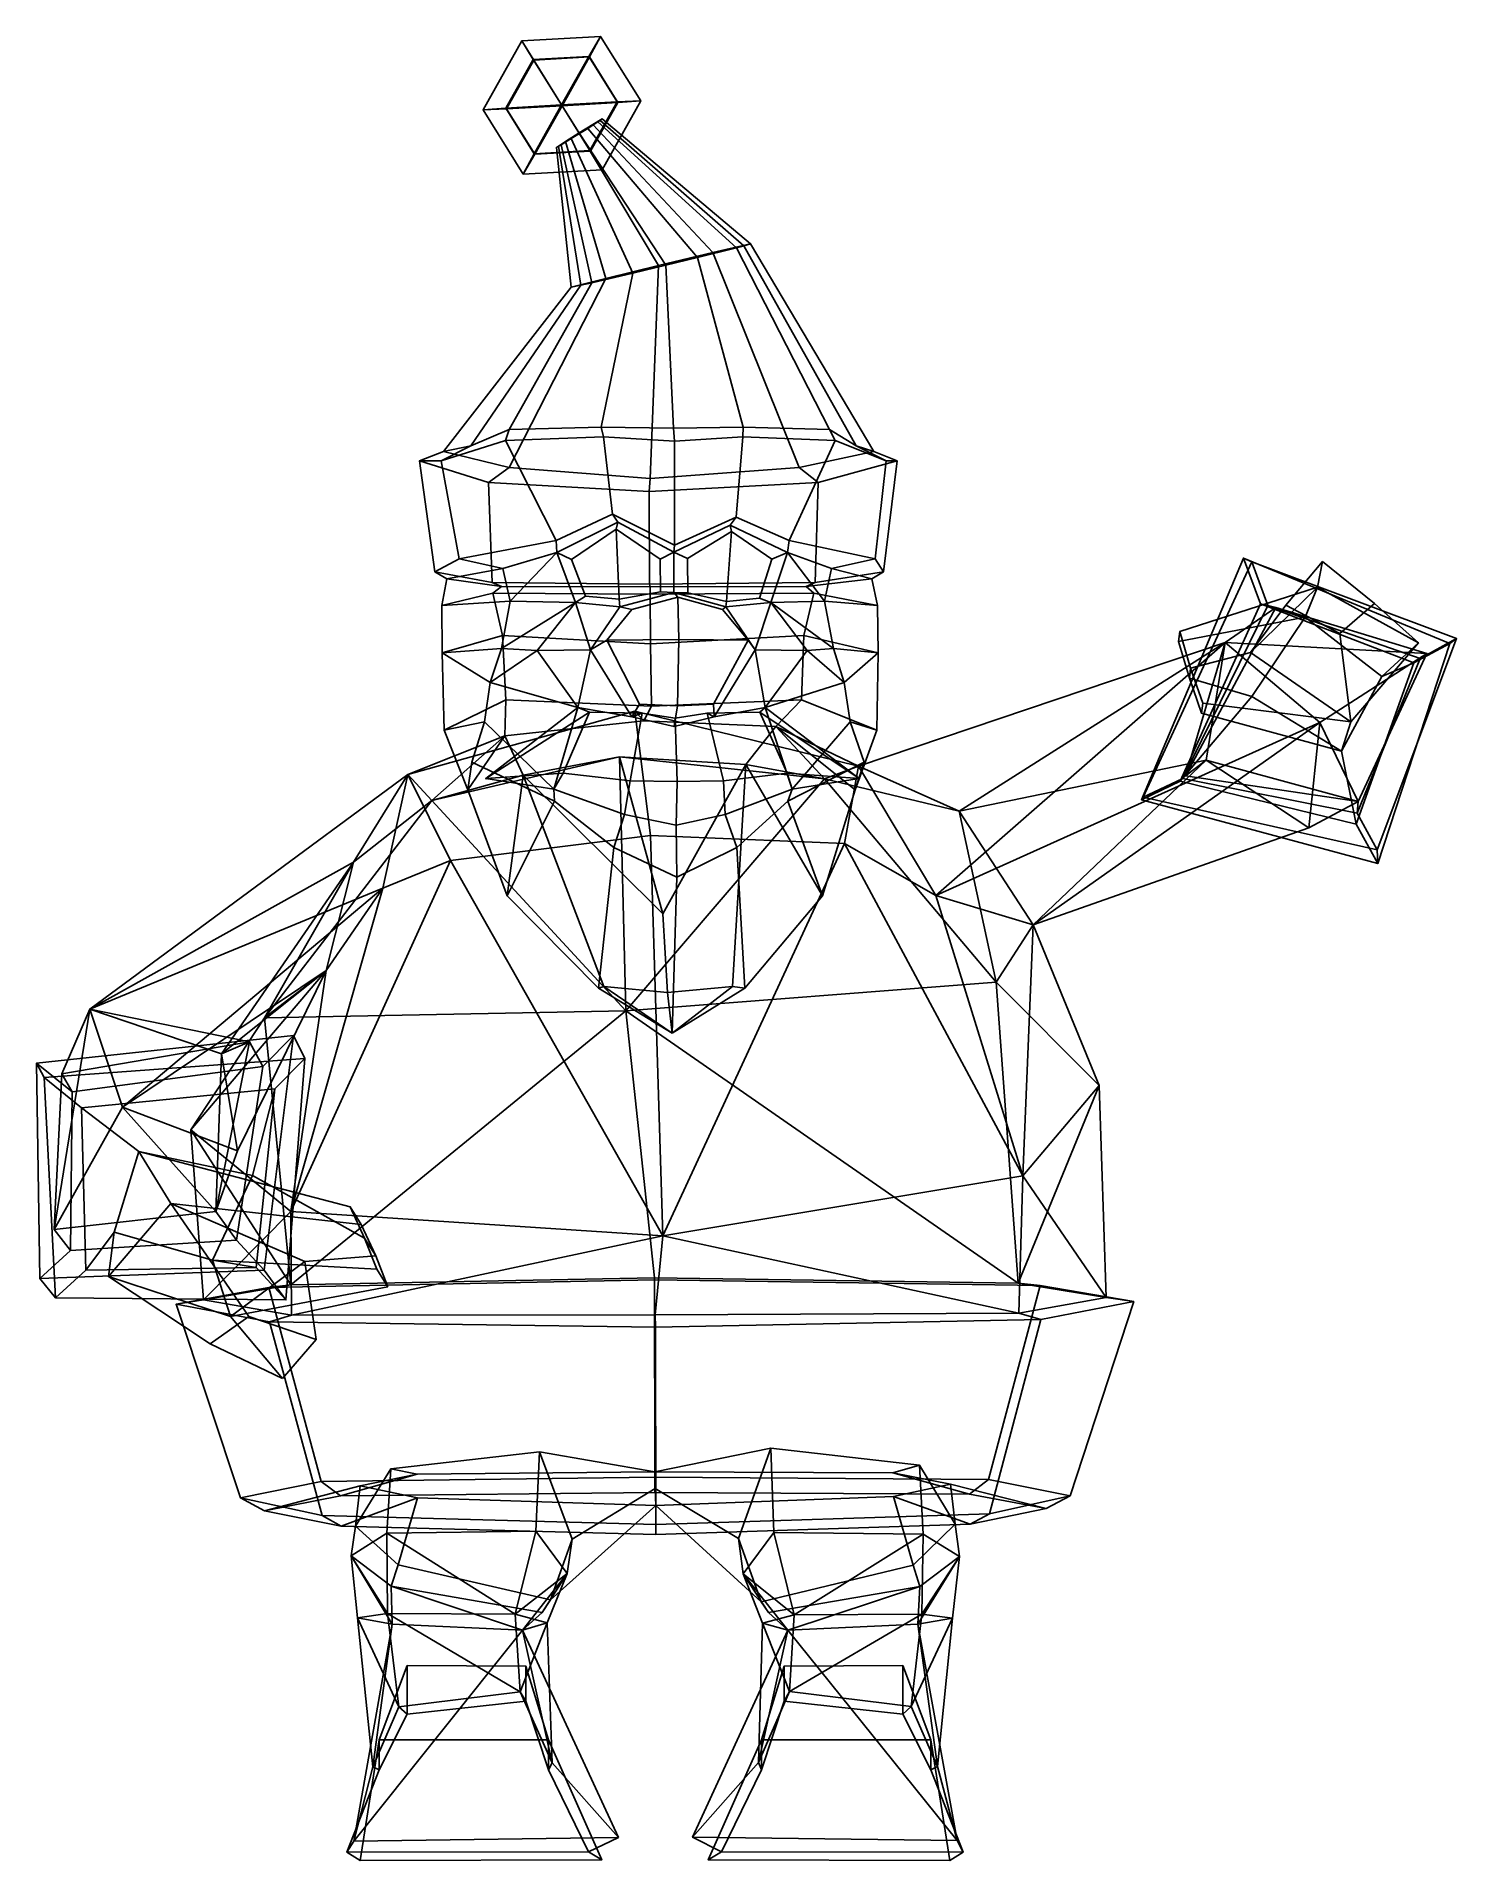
# Model space of a CAD drawing. Extents: x -174 to 221, y -153 to 354.
import ezdxf

# ---------------------------------------------------------------- set-up
doc = ezdxf.new("R2010")
doc.units = 0

msp = doc.modelspace()

# ---------------------------------------------------------------- linework, layer by layer
for p in [(-48.903515, 147.856262, 105.381966), (54.924179, 147.856262, 99.284744)]:
    msp.add_point(p)
for points in [[(-43.207714, 334.16806, 68.345947), (-35.607475, 347.701477, 68.374626), (-38.962219, 353.026611, 53.932941), (-49.710632, 333.887543, 53.892387)], [(-43.375198, 334.323547, 39.368462), (-49.710632, 333.887543, 53.892387), (-38.962219, 353.026611, 53.932941), (-35.774963, 347.856964, 39.397137)], [(-20.110285, 348.566498, 68.289688), (-17.045944, 354.25, 53.812828), (-38.962219, 353.026611, 53.932941), (-35.607475, 347.701477, 68.374626)], [(-20.277773, 348.721985, 39.312206), (-35.774963, 347.856964, 39.397137), (-38.962219, 353.026611, 53.932941), (-17.045944, 354.25, 53.812828)], [(-5.878047, 336.334259, 53.652157), (-12.380907, 336.05368, 39.198593), (-20.277773, 348.721985, 39.312206), (-17.045944, 354.25, 53.812828)], [(-5.878047, 336.334259, 53.652157), (-17.045944, 354.25, 53.812828), (-20.110285, 348.566498, 68.289688), (-12.213419, 335.898224, 68.176079)], [(-27.912762, 335.220795, 33.282082), (-43.375198, 334.323547, 39.368462), (-35.774963, 347.856964, 39.397137)], [(-27.675892, 335.000946, 74.262451), (-35.607475, 347.701477, 68.374626), (-43.207714, 334.16806, 68.345947)], [(-27.912762, 335.220795, 33.282082), (-35.774963, 347.856964, 39.397137), (-20.277773, 348.721985, 39.312206)], [(-27.675892, 335.000946, 74.262451), (-20.110285, 348.566498, 68.289688), (-35.607475, 347.701477, 68.374626)], [(-12.380907, 336.05368, 39.198593), (-27.912762, 335.220795, 33.282082), (-20.277773, 348.721985, 39.312206)], [(-12.213419, 335.898224, 68.176079), (-20.110285, 348.566498, 68.289688), (-27.675892, 335.000946, 74.262451)], [(-35.478333, 321.655243, 39.254852), (-43.375198, 334.323547, 39.368462), (-27.912762, 335.220795, 33.282082)], [(-35.310848, 321.499786, 68.232338), (-27.675892, 335.000946, 74.262451), (-43.207714, 334.16806, 68.345947)], [(-19.981201, 322.520294, 39.169918), (-35.478333, 321.655243, 39.254852), (-27.912762, 335.220795, 33.282082)], [(-19.813715, 322.364838, 68.147408), (-27.675892, 335.000946, 74.262451), (-35.310848, 321.499786, 68.232338)], [(-19.981201, 322.520294, 39.169918), (-27.912762, 335.220795, 33.282082), (-12.380907, 336.05368, 39.198593)], [(-19.813715, 322.364838, 68.147408), (-12.213419, 335.898224, 68.176079), (-27.675892, 335.000946, 74.262451)], [(-16.626474, 317.19519, 53.611603), (-19.981201, 322.520294, 39.169918), (-12.380907, 336.05368, 39.198593), (-5.878047, 336.334259, 53.652157)], [(-16.626474, 317.19519, 53.611603), (-5.878047, 336.334259, 53.652157), (-12.213419, 335.898224, 68.176079), (-19.813715, 322.364838, 68.147408)], [(-38.542736, 315.971802, 53.73172), (-49.710632, 333.887543, 53.892387), (-43.375198, 334.323547, 39.368462), (-35.478333, 321.655243, 39.254852)], [(-38.542736, 315.971802, 53.73172), (-35.310848, 321.499786, 68.232338), (-43.207714, 334.16806, 68.345947), (-49.710632, 333.887543, 53.892387)], [(-19.215855, 329.763641, 48.652073), (14.227191, 294.146851, 34.286015), (-0.968945, 290.51297, 27.201838), (-23.031002, 327.421631, 46.29274)], [(-20.604708, 328.687592, 62.391815), (9.912242, 292.785065, 78.772072), (20.802954, 295.477844, 71.385201), (-17.788591, 330.476257, 60.2201)], [(-16.638893, 331.316254, 52.161682), (24.651287, 296.596313, 45.248081), (14.227191, 294.146851, 34.286015), (-19.215855, 329.763641, 48.652073)], [(-17.788591, 330.476257, 60.2201), (20.802954, 295.477844, 71.385201), (22.782246, 296.060333, 56.923519), (-17.19058, 330.917297, 55.759754)], [(-17.19058, 330.917297, 55.759754), (22.782246, 296.060333, 56.923519), (24.651287, 296.596313, 45.248081), (-16.638893, 331.316254, 52.161682)], [(-29.321602, 323.410126, 52.192574), (-26.805273, 325.032562, 48.670555), (-15.609517, 286.905396, 35.384285), (-25.208969, 284.495087, 47.083401)], [(-25.179457, 325.835785, 62.402958), (-28.032932, 324.090149, 60.245049), (-19.471207, 285.703186, 72.867668), (-8.072724, 288.420044, 79.43409)], [(-26.805273, 325.032562, 48.670555), (-23.031002, 327.421631, 46.29274), (-0.968945, 290.51297, 27.201838), (-15.609517, 286.905396, 35.384285)], [(-22.88118, 327.249146, 63.660767), (-25.179457, 325.835785, 62.402958), (-8.072724, 288.420044, 79.43409), (1.067926, 290.609589, 83.174637)], [(-22.88118, 327.249146, 63.660767), (1.067926, 290.609589, 83.174637), (9.912242, 292.785065, 78.772072), (-20.604708, 328.687592, 62.391815)], [(-16.626474, 317.19519, 53.611603), (-38.542736, 315.971802, 53.73172), (-35.478333, 321.655243, 39.254852), (-19.981201, 322.520294, 39.169918)], [(-16.626474, 317.19519, 53.611603), (-19.813715, 322.364838, 68.147408), (-35.310848, 321.499786, 68.232338), (-38.542736, 315.971802, 53.73172)], [(-28.707869, 323.737671, 55.787807), (-29.321602, 323.410126, 52.192574), (-25.208969, 284.495087, 47.083401), (-22.496326, 285.071106, 58.590191)], [(-28.032932, 324.090149, 60.245049), (-28.707869, 323.737671, 55.787807), (-22.496326, 285.071106, 58.590191), (-19.471207, 285.703186, 72.867668)], [(46.660961, 244.940002, 90.91658), (20.802954, 295.477844, 71.385201), (9.912242, 292.785065, 78.772072), (22.602804, 245.58252, 105.305565)], [(38.159039, 234.405914, 19.104929), (14.227191, 294.146851, 34.286015), (24.651287, 296.596313, 45.248081), (58.953007, 238.861206, 39.067619)], [(54.051327, 240.387543, 62.551224), (22.782246, 296.060333, 56.923519), (20.802954, 295.477844, 71.385201), (46.660961, 244.940002, 90.91658)], [(58.953007, 238.861206, 39.067619), (24.651287, 296.596313, 45.248081), (22.782246, 296.060333, 56.923519), (54.051327, 240.387543, 62.551224)], [(-3.272028, 231.322815, 2.239831), (-42.444344, 234.405914, 23.83832), (-15.609517, 286.905396, 35.384285), (-0.968945, 290.51297, 27.201838)], [(3.28421, 245.337708, 113.883873), (1.067926, 290.609589, 83.174637), (-8.072724, 288.420044, 79.43409), (-16.905653, 245.58252, 107.625679)], [(-3.272028, 231.322815, 2.239831), (-0.968945, 290.51297, 27.201838), (14.227191, 294.146851, 34.286015), (38.159039, 234.405914, 19.104929)], [(3.28421, 245.337708, 113.883873), (22.602804, 245.58252, 105.305565), (9.912242, 292.785065, 78.772072), (1.067926, 290.609589, 83.174637)], [(-42.444344, 234.405914, 23.83832), (-60.758839, 238.861206, 46.097637), (-25.208969, 284.495087, 47.083401), (-15.609517, 286.905396, 35.384285)], [(-60.758839, 238.861206, 46.097637), (-53.142204, 240.387543, 68.846107), (-22.496326, 285.071106, 58.590191), (-25.208969, 284.495087, 47.083401)], [(-53.142204, 240.387543, 68.846107), (-42.482605, 244.940002, 96.151489), (-19.471207, 285.703186, 72.867668), (-22.496326, 285.071106, 58.590191)], [(-42.482605, 244.940002, 96.151489), (-16.905653, 245.58252, 107.625679), (-8.072724, 288.420044, 79.43409), (-19.471207, 285.703186, 72.867668)], [(-43.465439, 241.911896, 100.607155), (-42.482605, 244.940002, 96.151489), (-53.142204, 240.387543, 68.846107), (-61.362614, 236.234253, 70.422409)], [(-16.241198, 242.952057, 112.310623), (-16.905653, 245.58252, 107.625679), (-42.482605, 244.940002, 96.151489), (-43.465439, 241.911896, 100.607155)], [(3.479076, 241.732666, 117.202187), (3.28421, 245.337708, 113.883873), (-16.905653, 245.58252, 107.625679), (-16.241198, 242.952057, 112.310623)], [(3.479076, 241.732666, 117.202187), (22.491268, 242.952057, 110.036079), (22.602804, 245.58252, 105.305565), (3.28421, 245.337708, 113.883873)], [(22.491268, 242.952057, 110.036079), (48.158554, 241.911896, 95.226578), (46.660961, 244.940002, 90.91658), (22.602804, 245.58252, 105.305565)], [(48.158554, 241.911896, 95.226578), (62.399727, 236.234253, 63.154533), (54.051327, 240.387543, 62.551224), (46.660961, 244.940002, 90.91658)], [(-61.362614, 236.234253, 70.422409), (-53.142204, 240.387543, 68.846107), (-60.758839, 238.861206, 46.097637), (-67.39769, 236.226807, 44.852238)], [(-67.39769, 236.226807, 44.852238), (-60.758839, 238.861206, 46.097637), (-42.444344, 234.405914, 23.83832), (-48.184452, 230.233948, 20.400795)], [(-29.341118, 214.052612, 103.892807), (-43.465439, 241.911896, 100.607155), (-61.362614, 236.234253, 70.422409), (-56.368298, 208.937317, 86.434074)], [(-13.739043, 221.413208, 114.716232), (-16.241198, 242.952057, 112.310623), (-43.465439, 241.911896, 100.607155), (-29.341118, 214.052612, 103.892807)], [(3.4835, 212.782227, 117.277519), (3.479076, 241.732666, 117.202187), (-16.241198, 242.952057, 112.310623), (-13.739043, 221.413208, 114.716232)], [(3.4835, 212.782227, 117.277519), (20.69137, 220.605774, 112.702232), (22.491268, 242.952057, 110.036079), (3.479076, 241.732666, 117.202187)], [(20.69137, 220.605774, 112.702232), (35.386425, 214.052612, 100.091721), (48.158554, 241.911896, 95.226578), (22.491268, 242.952057, 110.036079)], [(35.386425, 214.052612, 100.091721), (59.313839, 208.937317, 79.640701), (62.399727, 236.234253, 63.154533), (48.158554, 241.911896, 95.226578)], [(65.400459, 236.226807, 37.053734), (43.457352, 230.233948, 15.019177), (38.159039, 234.405914, 19.104929), (58.953007, 238.861206, 39.067619)], [(62.399727, 236.234253, 63.154533), (65.400459, 236.226807, 37.053734), (58.953007, 238.861206, 39.067619), (54.051327, 240.387543, 62.551224)], [(-56.368298, 208.937317, 86.434074), (-61.362614, 236.234253, 70.422409), (-67.39769, 236.226807, 44.852238), (-63.143272, 205.405151, 49.078629)], [(-63.143272, 205.405151, 49.078629), (-67.39769, 236.226807, 44.852238), (-48.184452, 230.233948, 20.400795), (-47.195251, 202.411407, 21.973042)], [(-48.184452, 230.233948, 20.400795), (-42.444344, 234.405914, 23.83832), (-3.272028, 231.322815, 2.239831), (-3.536797, 227.662811, -2.268837)], [(43.457352, 230.233948, 15.019177), (-3.536797, 227.662811, -2.268837), (-3.272028, 231.322815, 2.239831), (38.159039, 234.405914, 19.104929)], [(61.669964, 205.405151, 41.749035), (42.658978, 202.411407, 16.6964), (43.457352, 230.233948, 15.019177), (65.400459, 236.226807, 37.053734)], [(59.313839, 208.937317, 79.640701), (61.669964, 205.405151, 41.749035), (65.400459, 236.226807, 37.053734), (62.399727, 236.234253, 63.154533)], [(-47.195251, 202.411407, 21.973042), (-48.184452, 230.233948, 20.400795), (-3.536797, 227.662811, -2.268837), (-3.426796, 201.932068, -0.39566)], [(42.658978, 202.411407, 16.6964), (-3.426796, 201.932068, -0.39566), (-3.536797, 227.662811, -2.268837), (43.457352, 230.233948, 15.019177)], [(-13.739043, 221.413208, 114.716232), (-29.341118, 214.052612, 103.892807), (-29.154032, 210.738068, 102.085602), (-12.25961, 219.184143, 113.150261)], [(-12.670806, 217.263428, 110.563576), (-12.25961, 219.184143, 113.150261), (-29.154032, 210.738068, 102.085602), (-25.15801, 208.799194, 101.546776)], [(3.4835, 212.782227, 117.277519), (-13.739043, 221.413208, 114.716232), (-12.25961, 219.184143, 113.150261), (3.310307, 210.871704, 114.328262)], [(-12.670806, 217.263428, 110.563576), (-0.44371, 208.907776, 111.556236), (3.310307, 210.871704, 114.328262), (-12.25961, 219.184143, 113.150261)], [(3.4835, 212.782227, 117.277519), (3.310307, 210.871704, 114.328262), (19.038815, 218.37674, 111.320183), (20.69137, 220.605774, 112.702232)], [(19.380173, 216.566315, 108.486816), (19.038815, 218.37674, 111.320183), (3.310307, 210.871704, 114.328262), (7.176928, 209.028809, 111.28817)], [(20.69137, 220.605774, 112.702232), (19.038815, 218.37674, 111.320183), (34.989094, 210.738068, 98.318832), (35.386425, 214.052612, 100.091721)], [(19.380173, 216.566315, 108.486816), (30.572977, 208.894226, 95.765144), (34.989094, 210.738068, 98.318832), (19.038815, 218.37674, 111.320183)], [(-44.19228, 206.28656, 86.255623), (-29.154032, 210.738068, 102.085602), (-29.341118, 214.052612, 103.892807), (-56.368298, 208.937317, 86.434074)], [(-11.869079, 197.753357, 108.874687), (-12.670806, 217.263428, 110.563576), (-25.15801, 208.799194, 101.546776), (-21.241978, 198.638123, 104.315201)], [(-0.44371, 208.907776, 111.556236), (-12.670806, 217.263428, 110.563576), (-11.869079, 197.753357, 108.874687), (-0.389001, 199.799194, 112.487869)], [(7.176928, 209.028809, 111.28817), (7.243469, 199.534851, 112.421272), (17.944136, 197.134827, 106.49865), (19.380173, 216.566315, 108.486816)], [(17.944136, 197.134827, 106.49865), (27.120911, 198.069397, 99.652748), (30.572977, 208.894226, 95.765144), (19.380173, 216.566315, 108.486816)], [(47.200619, 206.28656, 80.888626), (59.313839, 208.937317, 79.640701), (35.386425, 214.052612, 100.091721), (34.989094, 210.738068, 98.318832)], [(-56.368298, 208.937317, 86.434074), (-63.143272, 205.405151, 49.078629), (-59.769428, 203.403656, 50.144745), (-44.19228, 206.28656, 86.255623)], [(-42.193878, 197.173492, 86.634529), (-29.154032, 210.738068, 102.085602), (-44.19228, 206.28656, 86.255623)], [(-24.014816, 196.807281, 105.499069), (-29.154032, 210.738068, 102.085602), (-42.193878, 197.173492, 86.634529)], [(-21.241978, 198.638123, 104.315201), (-25.15801, 208.799194, 101.546776), (-29.154032, 210.738068, 102.085602), (-24.014816, 196.807281, 105.499069)], [(-0.389001, 199.799194, 112.487869), (3.377874, 199.58313, 115.478851), (3.310307, 210.871704, 114.328262), (-0.44371, 208.907776, 111.556236)], [(7.243469, 199.534851, 112.421272), (7.176928, 209.028809, 111.28817), (3.310307, 210.871704, 114.328262), (3.377874, 199.58313, 115.478851)], [(27.120911, 198.069397, 99.652748), (30.284735, 196.807281, 102.310364), (34.989094, 210.738068, 98.318832), (30.572977, 208.894226, 95.765144)], [(30.284735, 196.807281, 102.310364), (45.2603, 197.173492, 81.498833), (34.989094, 210.738068, 98.318832)], [(45.2603, 197.173492, 81.498833), (47.200619, 206.28656, 80.888626), (34.989094, 210.738068, 98.318832)], [(59.313839, 208.937317, 79.640701), (47.200619, 206.28656, 80.888626), (58.444099, 203.403656, 43.202717), (61.669964, 205.405151, 41.749035)], [(133.881592, 142.68335, 49.178799), (133.406982, 141.997681, 82.293243), (161.746063, 209.209595, 84.523209), (164.059921, 208.179382, 52.226944)], [(133.406982, 141.997681, 82.293243), (144.172928, 147.122803, 82.866516), (166.462936, 196.441925, 84.351242), (161.746063, 209.209595, 84.523209)], [(133.881592, 142.68335, 49.178799), (164.059921, 208.179382, 52.226944), (168.489685, 195.956787, 52.058891), (144.85463, 147.862793, 49.761871)], [(219.124939, 185.414337, 86.931305), (221.000061, 186.809357, 53.892643), (164.059921, 208.179382, 52.226944), (161.746063, 209.209595, 84.523209)], [(219.124939, 185.414337, 86.931305), (161.746063, 209.209595, 84.523209), (166.462936, 196.441925, 84.351242), (209.110779, 180.014221, 86.380203)], [(173.540634, 196.077209, 143.565414), (183.773743, 208.235748, 140.017303), (182.384232, 201.093353, 88.08699), (163.731369, 182.911987, 104.97818)], [(221.000061, 186.809357, 53.892643), (210.853455, 181.291626, 53.332966), (168.489685, 195.956787, 52.058891), (164.059921, 208.179382, 52.226944)], [(188.509094, 188.193542, 143.381226), (198.17308, 196.52533, 131.708374), (183.773743, 208.235748, 140.017303), (173.540634, 196.077209, 143.565414)], [(198.17308, 196.52533, 131.708374), (210.406189, 185.638062, 87.100693), (182.384232, 201.093353, 88.08699), (183.773743, 208.235748, 140.017303)], [(-63.143272, 205.405151, 49.078629), (-47.195251, 202.411407, 21.973042), (-44.552589, 201.309082, 22.859863), (-59.769428, 203.403656, 50.144745)], [(-44.19228, 206.28656, 86.255623), (-59.769428, 203.403656, 50.144745), (-61.196609, 196.003784, 51.503979), (-42.193878, 197.173492, 86.634529)], [(-61.196609, 196.003784, 51.503979), (-59.769428, 203.403656, 50.144745), (-44.552589, 201.309082, 22.859863), (-46.990246, 199.391937, 20.794167)], [(61.669964, 205.405151, 41.749035), (58.444099, 203.403656, 43.202717), (40.138279, 201.309082, 17.886436), (42.658978, 202.411407, 16.6964)], [(60.020554, 196.003784, 44.385563), (42.31739, 199.391937, 15.549623), (40.138279, 201.309082, 17.886436), (58.444099, 203.403656, 43.202717)], [(47.200619, 206.28656, 80.888626), (45.2603, 197.173492, 81.498833), (60.020554, 196.003784, 44.385563), (58.444099, 203.403656, 43.202717)], [(-61.083069, 182.831757, 53.809025), (-61.196609, 196.003784, 51.503979), (-46.990246, 199.391937, 20.794167), (-44.330463, 187.680908, 19.266237)], [(-47.195251, 202.411407, 21.973042), (-3.426796, 201.932068, -0.39566), (-3.213789, 201.214111, 3.231576), (-44.552589, 201.309082, 22.859863)], [(-46.990246, 199.391937, 20.794167), (-44.552589, 201.309082, 22.859863), (-3.213789, 201.214111, 3.231576), (-3.220246, 199.170441, 3.121612)], [(-44.330463, 187.680908, 19.266237), (-46.990246, 199.391937, 20.794167), (-3.220246, 199.170441, 3.121612), (-3.126757, 185.309143, 4.713644)], [(-11.869079, 197.753357, 108.874687), (-21.241978, 198.638123, 104.315201), (-24.014816, 196.807281, 105.499069), (-11.706269, 195.58786, 111.086037)], [(4.729138, 186.561462, 134.081604), (4.480265, 198.337433, 129.843613), (-8.325073, 194.868988, 127.106804), (-15.314137, 186.316772, 128.8004)], [(-11.869079, 197.753357, 108.874687), (-11.706269, 195.58786, 111.086037), (3.377874, 199.58313, 115.478851), (-0.389001, 199.799194, 112.487869)], [(4.480265, 198.337433, 129.843613), (3.377874, 199.58313, 115.478851), (-11.706269, 195.58786, 111.086037), (-8.325073, 194.868988, 127.106804)], [(42.658978, 202.411407, 16.6964), (40.138279, 201.309082, 17.886436), (-3.213789, 201.214111, 3.231576), (-3.426796, 201.932068, -0.39566)], [(42.31739, 199.391937, 15.549623), (-3.220246, 199.170441, 3.121612), (-3.213789, 201.214111, 3.231576), (40.138279, 201.309082, 17.886436)], [(39.497059, 187.680908, 14.34351), (-3.126757, 185.309143, 4.713644), (-3.220246, 199.170441, 3.121612), (42.31739, 199.391937, 15.549623)], [(4.480265, 198.337433, 129.843613), (16.877254, 194.868988, 125.626808), (17.844179, 195.58786, 109.350708), (3.377874, 199.58313, 115.478851)], [(17.944136, 197.134827, 106.49865), (7.243469, 199.534851, 112.421272), (3.377874, 199.58313, 115.478851), (17.844179, 195.58786, 109.350708)], [(4.729138, 186.561462, 134.081604), (24.016506, 186.316772, 126.490723), (16.877254, 194.868988, 125.626808), (4.480265, 198.337433, 129.843613)], [(17.944136, 197.134827, 106.49865), (17.844179, 195.58786, 109.350708), (30.284735, 196.807281, 102.310364), (27.120911, 198.069397, 99.652748)], [(60.177589, 182.831757, 46.688053), (39.497059, 187.680908, 14.34351), (42.31739, 199.391937, 15.549623), (60.020554, 196.003784, 44.385563)], [(144.050049, 188.754883, 106.665695), (182.384232, 201.093353, 88.08699), (178.936951, 192.776611, 63.904308), (143.697662, 185.98645, 97.025757)], [(147.028381, 178.567078, 108.019707), (163.731369, 182.911987, 104.97818), (182.384232, 201.093353, 88.08699), (144.050049, 188.754883, 106.665695)], [(210.406189, 185.638062, 87.100693), (200.251999, 176.278015, 63.88533), (178.936951, 192.776611, 63.904308), (182.384232, 201.093353, 88.08699)], [(-42.193878, 197.173492, 86.634529), (-61.196609, 196.003784, 51.503979), (-61.083069, 182.831757, 53.809025), (-44.632809, 184.073486, 86.754532)], [(-44.632809, 184.073486, 86.754532), (-24.014816, 196.807281, 105.499069), (-42.193878, 197.173492, 86.634529)], [(-34.632015, 183.483643, 109.435143), (-24.014816, 196.807281, 105.499069), (-44.632809, 184.073486, 86.754532)], [(-34.632015, 183.483643, 109.435143), (-19.847626, 183.666656, 111.60495), (-24.014816, 196.807281, 105.499069)], [(-19.847626, 183.666656, 111.60495), (-11.706269, 195.58786, 111.086037), (-24.014816, 196.807281, 105.499069)], [(-15.314137, 186.316772, 128.8004), (-8.325073, 194.868988, 127.106804), (-11.706269, 195.58786, 111.086037), (-19.847626, 183.666656, 111.60495)], [(24.016506, 186.316772, 126.490723), (25.990316, 183.666656, 108.913139), (17.844179, 195.58786, 109.350708), (16.877254, 194.868988, 125.626808)], [(25.990316, 183.666656, 108.913139), (30.284735, 196.807281, 102.310364), (17.844179, 195.58786, 109.350708)], [(40.419117, 183.483643, 105.027809), (30.284735, 196.807281, 102.310364), (25.990316, 183.666656, 108.913139)], [(47.696514, 184.073486, 81.332542), (45.2603, 197.173492, 81.498833), (30.284735, 196.807281, 102.310364)], [(40.419117, 183.483643, 105.027809), (47.696514, 184.073486, 81.332542), (30.284735, 196.807281, 102.310364)], [(45.2603, 197.173492, 81.498833), (47.696514, 184.073486, 81.332542), (60.177589, 182.831757, 46.688053), (60.020554, 196.003784, 44.385563)], [(146.767731, 175.808838, 98.352097), (143.697662, 185.98645, 97.025757), (178.936951, 192.776611, 63.904308), (164.054352, 170.707367, 69.297485)], [(164.054352, 170.707367, 69.297485), (178.936951, 192.776611, 63.904308), (166.462936, 196.441925, 84.351242), (144.172928, 147.122803, 82.866516)], [(170.754272, 195.414703, 15.978088), (145.598099, 148.669769, 13.658503), (144.85463, 147.862793, 49.761871), (168.489685, 195.956787, 52.058891)], [(145.598099, 148.669769, 13.658503), (170.754272, 195.414703, 15.978088), (156.666061, 185.676331, -34.042564)], [(212.754028, 182.684631, 17.292206), (156.666061, 185.676331, -34.042564), (170.754272, 195.414703, 15.978088)], [(188.509094, 188.193542, 143.381226), (173.540634, 196.077209, 143.565414), (163.731369, 182.911987, 104.97818), (191.584198, 163.685486, 93.113426)], [(200.251999, 176.278015, 63.88533), (209.110779, 180.014221, 86.380203), (166.462936, 196.441925, 84.351242), (178.936951, 192.776611, 63.904308)], [(210.853455, 181.291626, 53.332966), (212.754028, 182.684631, 17.292206), (170.754272, 195.414703, 15.978088), (168.489685, 195.956787, 52.058891)], [(188.509094, 188.193542, 143.381226), (191.584198, 163.685486, 93.113426), (210.406189, 185.638062, 87.100693), (198.17308, 196.52533, 131.708374)], [(147.028381, 178.567078, 108.019707), (144.050049, 188.754883, 106.665695), (143.697662, 185.98645, 97.025757), (146.767731, 175.808838, 98.352097)], [(-60.555237, 161.29184, 55.353951), (-61.083069, 182.831757, 53.809025), (-44.330463, 187.680908, 19.266237), (-43.358173, 169.722534, 22.300909)], [(-44.632809, 184.073486, 86.754532), (-61.083069, 182.831757, 53.809025), (-47.720791, 174.545135, 86.471367)], [(-49.307037, 163.617493, 86.850494), (-47.720791, 174.545135, 86.471367), (-61.083069, 182.831757, 53.809025), (-60.555237, 161.29184, 55.353951)], [(-47.720791, 174.545135, 86.471367), (-34.632015, 183.483643, 109.435143), (-44.632809, 184.073486, 86.754532)], [(-23.328856, 167.640625, 105.803482), (-34.632015, 183.483643, 109.435143), (-47.720791, 174.545135, 86.471367)], [(-43.358173, 169.722534, 22.300909), (-44.330463, 187.680908, 19.266237), (-3.126757, 185.309143, 4.713644), (-2.857056, 167.993225, 9.306299)], [(-23.328856, 167.640625, 105.803482), (-19.847626, 183.666656, 111.60495), (-34.632015, 183.483643, 109.435143)], [(-8.379331, 165.078064, 110.86425), (-19.847626, 183.666656, 111.60495), (-23.328856, 167.640625, 105.803482)], [(-6.179325, 168.522369, 123.593864), (-15.314137, 186.316772, 128.8004), (-19.847626, 183.666656, 111.60495), (-8.379331, 165.078064, 110.86425)], [(4.384765, 168.052002, 128.217377), (4.729138, 186.561462, 134.081604), (-15.314137, 186.316772, 128.8004), (-6.179325, 168.522369, 123.593864)], [(38.886642, 169.722534, 17.471125), (-2.857056, 167.993225, 9.306299), (-3.126757, 185.309143, 4.713644), (39.497059, 187.680908, 14.34351)], [(4.384765, 168.052002, 128.217377), (14.335082, 168.522369, 122.389168), (24.016506, 186.316772, 126.490723), (4.729138, 186.561462, 134.081604)], [(14.335082, 168.522369, 122.389168), (14.51415, 165.078064, 109.519844), (25.990316, 183.666656, 108.913139), (24.016506, 186.316772, 126.490723)], [(14.51415, 165.078064, 109.519844), (28.768581, 167.640625, 102.744087), (25.990316, 183.666656, 108.913139)], [(28.768581, 167.640625, 102.744087), (40.419117, 183.483643, 105.027809), (25.990316, 183.666656, 108.913139)], [(28.768581, 167.640625, 102.744087), (50.730133, 174.545135, 80.689888), (40.419117, 183.483643, 105.027809)], [(59.834217, 161.29184, 48.284142), (38.886642, 169.722534, 17.471125), (39.497059, 187.680908, 14.34351), (60.177589, 182.831757, 46.688053)], [(50.730133, 174.545135, 80.689888), (47.696514, 184.073486, 81.332542), (40.419117, 183.483643, 105.027809)], [(47.696514, 184.073486, 81.332542), (50.730133, 174.545135, 80.689888), (60.177589, 182.831757, 46.688053)], [(52.34985, 163.617493, 80.880745), (59.834217, 161.29184, 48.284142), (60.177589, 182.831757, 46.688053), (50.730133, 174.545135, 80.689888)], [(82.702438, 138.824463, 35.477203), (156.666061, 185.676331, -34.042564), (54.70517, 151.339172, -19.557835)], [(76.204941, 115.336792, -35.915131), (54.70517, 151.339172, -19.557835), (156.666061, 185.676331, -34.042564)], [(76.204941, 115.336792, -35.915131), (156.666061, 185.676331, -34.042564), (183.005035, 163.504089, -59.765404)], [(82.702438, 138.824463, 35.477203), (151.348465, 152.944824, 6.102669), (156.666061, 185.676331, -34.042564)], [(145.598099, 148.669769, 13.658503), (156.666061, 185.676331, -34.042564), (151.348465, 152.944824, 6.102669)], [(150.471573, 168.82782, 109.283615), (191.584198, 163.685486, 93.113426), (163.731369, 182.911987, 104.97818), (147.028381, 178.567078, 108.019707)], [(212.754028, 182.684631, 17.292206), (183.005035, 163.504089, -59.765404), (156.666061, 185.676331, -34.042564)], [(193.640839, 141.501648, 15.370072), (183.005035, 163.504089, -59.765404), (212.754028, 182.684631, 17.292206)], [(191.584198, 163.685486, 93.113426), (188.97345, 155.473633, 68.730019), (200.251999, 176.278015, 63.88533), (210.406189, 185.638062, 87.100693)], [(199.072678, 124.213348, 85.30658), (219.124939, 185.414337, 86.931305), (209.110779, 180.014221, 86.380203), (193.12561, 135.193024, 85.379173)], [(198.894409, 128.094055, 51.357151), (193.375504, 138.252808, 51.423668), (210.853455, 181.291626, 53.332966), (221.000061, 186.809357, 53.892643)], [(193.640839, 141.501648, 15.370072), (212.754028, 182.684631, 17.292206), (210.853455, 181.291626, 53.332966), (193.375504, 138.252808, 51.423668)], [(198.894409, 128.094055, 51.357151), (221.000061, 186.809357, 53.892643), (219.124939, 185.414337, 86.931305), (199.072678, 124.213348, 85.30658)], [(150.471573, 168.82782, 109.283615), (147.028381, 178.567078, 108.019707), (146.767731, 175.808838, 98.352097), (150.126587, 166.052185, 99.612877)], [(188.97345, 155.473633, 68.730019), (193.12561, 135.193024, 85.379173), (209.110779, 180.014221, 86.380203), (200.251999, 176.278015, 63.88533)], [(-49.307037, 163.617493, 86.850494), (-30.041708, 144.87738, 112.741013), (-23.328856, 167.640625, 105.803482), (-47.720791, 174.545135, 86.471367)], [(52.34985, 163.617493, 80.880745), (50.730133, 174.545135, 80.689888), (28.768581, 167.640625, 102.744087), (36.247295, 144.87738, 108.848221)], [(150.126587, 166.052185, 99.612877), (146.767731, 175.808838, 98.352097), (164.054352, 170.707367, 69.297485), (188.97345, 155.473633, 68.730019)], [(-53.987186, 144.72113, 59.246819), (-60.555237, 161.29184, 55.353951), (-43.358173, 169.722534, 22.300909), (-43.633442, 159.742065, 12.218191)], [(-20.145218, 166.356842, 119.654106), (-23.328856, 167.640625, 105.803482), (-48.903515, 147.856262, 105.381966)], [(-48.903515, 147.856262, 105.381966), (-23.328856, 167.640625, 105.803482), (-30.041708, 144.87738, 112.741013)], [(-43.633442, 159.742065, 12.218191), (-43.358173, 169.722534, 22.300909), (-2.857056, 167.993225, 9.306299), (-4.966386, 163.923584, -6.968688)], [(-20.145218, 166.356842, 119.654106), (-5.46611, 166.095703, 118.911957), (-8.379331, 165.078064, 110.86425), (-23.328856, 167.640625, 105.803482)], [(4.384765, 168.052002, 128.217377), (-6.179325, 168.522369, 123.593864), (-8.379331, 165.078064, 110.86425), (3.41601, 162.348663, 116.128258)], [(31.657259, 162.312561, 12.399864), (-4.966386, 163.923584, -6.968688), (-2.857056, 167.993225, 9.306299), (38.886642, 169.722534, 17.471125)], [(4.384765, 168.052002, 128.217377), (3.41601, 162.348663, 116.128258), (14.51415, 165.078064, 109.519844), (14.335082, 168.522369, 122.389168)], [(27.227978, 166.356842, 116.872139), (28.768581, 167.640625, 102.744087), (14.51415, 165.078064, 109.519844), (12.5629, 166.095703, 117.85321)], [(27.227978, 166.356842, 116.872139), (54.924179, 147.856262, 99.284744), (28.768581, 167.640625, 102.744087)], [(54.924179, 147.856262, 99.284744), (36.247295, 144.87738, 108.848221), (28.768581, 167.640625, 102.744087)], [(53.766945, 144.72113, 52.919014), (31.657259, 162.312561, 12.399864), (38.886642, 169.722534, 17.471125), (59.834217, 161.29184, 48.284142)], [(188.97345, 155.473633, 68.730019), (164.054352, 170.707367, 69.297485), (144.172928, 147.122803, 82.866516), (193.12561, 135.193024, 85.379173)], [(150.471573, 168.82782, 109.283615), (150.126587, 166.052185, 99.612877), (188.97345, 155.473633, 68.730019), (191.584198, 163.685486, 93.113426)], [(-7.492076, 166.654907, -30.062222), (-3.182247, 132.063507, -58.180061), (-58.729805, 125.082855, -54.153484), (-70.674599, 149.002258, -23.961514)], [(-7.492076, 166.654907, -30.062222), (-70.674599, 149.002258, -23.961514), (-43.633442, 159.742065, 12.218191), (-4.966386, 163.923584, -6.968688)], [(-53.987186, 144.72113, 59.246819), (-52.831566, 152.39093, 90.343246), (-49.307037, 163.617493, 86.850494), (-60.555237, 161.29184, 55.353951)], [(-49.307037, 163.617493, 86.850494), (-52.831566, 152.39093, 90.343246), (-29.886108, 141.567749, 103.737129), (-30.041708, 144.87738, 112.741013)], [(-27.459457, 149.332336, 122.648506), (-20.145218, 166.356842, 119.654106), (-48.903515, 147.856262, 105.381966)], [(-5.46611, 166.095703, 118.911957), (-20.145218, 166.356842, 119.654106), (-27.459457, 149.332336, 122.648506), (-8.767809, 147.2258, 130.254379)], [(-8.767809, 147.2258, 130.254379), (4.241032, 147.028992, 130.177292), (3.710327, 164.708618, 121.140083), (-5.46611, 166.095703, 118.911957)], [(3.710327, 164.708618, 121.140083), (3.41601, 162.348663, 116.128258), (-8.379331, 165.078064, 110.86425), (-5.46611, 166.095703, 118.911957)], [(-7.492076, 166.654907, -30.062222), (54.70517, 151.339172, -19.557835), (50.818691, 129.828247, -50.803196), (-3.182247, 132.063507, -58.180061)], [(-4.966386, 163.923584, -6.968688), (31.657259, 162.312561, 12.399864), (54.70517, 151.339172, -19.557835), (-7.492076, 166.654907, -30.062222)], [(3.710327, 164.708618, 121.140083), (12.5629, 166.095703, 117.85321), (14.51415, 165.078064, 109.519844), (3.41601, 162.348663, 116.128258)], [(17.169479, 147.2258, 128.731232), (12.5629, 166.095703, 117.85321), (3.710327, 164.708618, 121.140083), (4.241032, 147.028992, 130.177292)], [(12.5629, 166.095703, 117.85321), (17.169479, 147.2258, 128.731232), (34.842422, 149.332336, 118.989861), (27.227978, 166.356842, 116.872139)], [(34.842422, 149.332336, 118.989861), (54.924179, 147.856262, 99.284744), (27.227978, 166.356842, 116.872139)], [(52.34985, 163.617493, 80.880745), (36.247295, 144.87738, 108.848221), (35.038906, 141.567749, 99.924438), (56.258968, 152.39093, 83.936958)], [(53.766945, 144.72113, 52.919014), (59.834217, 161.29184, 48.284142), (52.34985, 163.617493, 80.880745), (56.258968, 152.39093, 83.936958)], [(103.301338, 107.151184, -0.448386), (76.204941, 115.336792, -35.915131), (183.005035, 163.504089, -59.765404)], [(179.903488, 134.141724, -26.70159), (103.301338, 107.151184, -0.448386), (183.005035, 163.504089, -59.765404)], [(193.640839, 141.501648, 15.370072), (179.903488, 134.141724, -26.70159), (183.005035, 163.504089, -59.765404)], [(-70.674599, 149.002258, -23.961514), (-63.94783, 141.802979, 34.762691), (-43.633442, 159.742065, 12.218191)], [(-63.94783, 141.802979, 34.762691), (-38.598083, 148.849304, 37.943035), (-43.633442, 159.742065, 12.218191)], [(-42.971867, 115.231354, 74.911331), (-53.987186, 144.72113, 59.246819), (-43.633442, 159.742065, 12.218191), (-38.598083, 148.849304, 37.943035)], [(44.660793, 115.231354, 69.765144), (23.369102, 151.777588, 38.14999), (31.657259, 162.312561, 12.399864), (53.766945, 144.72113, 52.919014)], [(45.264408, 147.768616, 38.974487), (31.657259, 162.312561, 12.399864), (23.369102, 151.777588, 38.14999)], [(54.70517, 151.339172, -19.557835), (31.657259, 162.312561, 12.399864), (45.264408, 147.768616, 38.974487)], [(-11.810748, 153.878845, 38.945942), (-38.598083, 148.849304, 37.943035), (-63.94783, 141.802979, 34.762691)], [(-9.977456, 83.274536, 117.728706), (-11.810748, 153.878845, 38.945942), (-63.94783, 141.802979, 34.762691)], [(-29.886108, 141.567749, 103.737129), (-52.831566, 152.39093, 90.343246), (-53.987186, 144.72113, 59.246819), (-42.971867, 115.231354, 74.911331)], [(0.255328, 110.226227, 62.306023), (-38.598083, 148.849304, 37.943035), (-11.810748, 153.878845, 38.945942)], [(0.255328, 110.226227, 62.306023), (-11.810748, 153.878845, 38.945942), (23.369102, 151.777588, 38.14999)], [(-11.810748, 153.878845, 38.945942), (45.264408, 147.768616, 38.974487), (23.369102, 151.777588, 38.14999)], [(-9.977456, 83.274536, 117.728706), (45.264408, 147.768616, 38.974487), (-11.810748, 153.878845, 38.945942)], [(35.038906, 141.567749, 99.924438), (44.660793, 115.231354, 69.765144), (53.766945, 144.72113, 52.919014), (56.258968, 152.39093, 83.936958)], [(103.301338, 107.151184, -0.448386), (151.348465, 152.944824, 6.102669), (82.702438, 138.824463, 35.477203)], [(179.903488, 134.141724, -26.70159), (151.348465, 152.944824, 6.102669), (103.301338, 107.151184, -0.448386)], [(193.640839, 141.501648, 15.370072), (145.598099, 148.669769, 13.658503), (151.348465, 152.944824, 6.102669)], [(193.640839, 141.501648, 15.370072), (151.348465, 152.944824, 6.102669), (179.903488, 134.141724, -26.70159)], [(-85.769226, 124.644775, 28.531847), (-70.674599, 149.002258, -23.961514), (-159.090332, 83.692719, -32.146225)], [(-77.562363, 117.42038, -40.523121), (-159.090332, 83.692719, -32.146225), (-70.674599, 149.002258, -23.961514)], [(-85.769226, 124.644775, 28.531847), (-63.94783, 141.802979, 34.762691), (-70.674599, 149.002258, -23.961514)], [(-77.562363, 117.42038, -40.523121), (-70.674599, 149.002258, -23.961514), (-58.729805, 125.082855, -54.153484)], [(-30.041708, 144.87738, 112.741013), (-27.459457, 149.332336, 122.648506), (-48.903515, 147.856262, 105.381966)], [(-17.604342, 89.54129, 105.481216), (-42.971867, 115.231354, 74.911331), (-38.598083, 148.849304, 37.943035), (-16.122414, 90.078125, 89.454086)], [(-16.122414, 90.078125, 89.454086), (-38.598083, 148.849304, 37.943035), (0.255328, 110.226227, 62.306023), (1.536916, 88.4021, 84.129776)], [(-8.767809, 147.2258, 130.254379), (-27.459457, 149.332336, 122.648506), (-30.041708, 144.87738, 112.741013), (-10.343061, 137.830414, 120.515678)], [(4.241032, 147.028992, 130.177292), (-8.767809, 147.2258, 130.254379), (-10.343061, 137.830414, 120.515678), (3.947922, 134.917236, 125.18602)], [(-9.977456, 83.274536, 117.728706), (93.023651, 91.225479, 89.430557), (45.264408, 147.768616, 38.974487)], [(19.698051, 90.078125, 87.350548), (1.536916, 88.4021, 84.129776), (0.255328, 110.226227, 62.306023), (23.369102, 151.777588, 38.14999)], [(4.241032, 147.028992, 130.177292), (3.947922, 134.917236, 125.18602), (17.594036, 137.830414, 118.875092), (17.169479, 147.2258, 128.731232)], [(17.169479, 147.2258, 128.731232), (17.594036, 137.830414, 118.875092), (36.247295, 144.87738, 108.848221), (34.842422, 149.332336, 118.989861)], [(23.045694, 89.54129, 103.094063), (19.698051, 90.078125, 87.350548), (23.369102, 151.777588, 38.14999), (44.660793, 115.231354, 69.765144)], [(36.247295, 144.87738, 108.848221), (54.924179, 147.856262, 99.284744), (34.842422, 149.332336, 118.989861)], [(82.702438, 138.824463, 35.477203), (54.70517, 151.339172, -19.557835), (45.264408, 147.768616, 38.974487)], [(93.023651, 91.225479, 89.430557), (82.702438, 138.824463, 35.477203), (45.264408, 147.768616, 38.974487)], [(76.204941, 115.336792, -35.915131), (50.818691, 129.828247, -50.803196), (54.70517, 151.339172, -19.557835)], [(199.072678, 124.213348, 85.30658), (193.12561, 135.193024, 85.379173), (144.172928, 147.122803, 82.866516), (133.406982, 141.997681, 82.293243)], [(198.894409, 128.094055, 51.357151), (133.881592, 142.68335, 49.178799), (144.85463, 147.862793, 49.761871), (193.375504, 138.252808, 51.423668)], [(145.598099, 148.669769, 13.658503), (193.640839, 141.501648, 15.370072), (193.375504, 138.252808, 51.423668), (144.85463, 147.862793, 49.761871)], [(-13.394595, 128.699341, 122.835732), (-10.343061, 137.830414, 120.515678), (-30.041708, 144.87738, 112.741013), (-29.886108, 141.567749, 103.737129)], [(20.896145, 128.699341, 120.822021), (35.038906, 141.567749, 99.924438), (36.247295, 144.87738, 108.848221), (17.594036, 137.830414, 118.875092)], [(198.894409, 128.094055, 51.357151), (199.072678, 124.213348, 85.30658), (133.406982, 141.997681, 82.293243), (133.881592, 142.68335, 49.178799)], [(-9.977456, 83.274536, 117.728706), (-63.94783, 141.802979, 34.762691), (-110.537384, 81.342712, 82.465691)], [(-110.537384, 81.342712, 82.465691), (-63.94783, 141.802979, 34.762691), (-85.769226, 124.644775, 28.531847)], [(-17.604342, 89.54129, 105.481216), (-13.394595, 128.699341, 122.835732), (-29.886108, 141.567749, 103.737129), (-42.971867, 115.231354, 74.911331)], [(4.128748, 120.416473, 128.265228), (3.947922, 134.917236, 125.18602), (-10.343061, 137.830414, 120.515678), (-13.394595, 128.699341, 122.835732)], [(4.128748, 120.416473, 128.265228), (20.896145, 128.699341, 120.822021), (17.594036, 137.830414, 118.875092), (3.947922, 134.917236, 125.18602)], [(23.045694, 89.54129, 103.094063), (44.660793, 115.231354, 69.765144), (35.038906, 141.567749, 99.924438), (20.896145, 128.699341, 120.822021)], [(93.023651, 91.225479, 89.430557), (103.301338, 107.151184, -0.448386), (82.702438, 138.824463, 35.477203)], [(0.247299, 20.705917, -88.739159), (-58.729805, 125.082855, -54.153484), (-3.182247, 132.063507, -58.180061)], [(0.247299, 20.705917, -88.739159), (-3.182247, 132.063507, -58.180061), (50.818691, 129.828247, -50.803196)], [(2.91789, 77.056396, 107.645935), (4.128748, 120.416473, 128.265228), (-13.394595, 128.699341, 122.835732), (-17.604342, 89.54129, 105.481216)], [(100.391655, 37.348038, -53.367142), (0.247299, 20.705917, -88.739159), (50.818691, 129.828247, -50.803196)], [(2.91789, 77.056396, 107.645935), (23.045694, 89.54129, 103.094063), (20.896145, 128.699341, 120.822021), (4.128748, 120.416473, 128.265228)], [(100.391655, 37.348038, -53.367142), (50.818691, 129.828247, -50.803196), (76.204941, 115.336792, -35.915131)], [(-85.769226, 124.644775, 28.531847), (-159.090332, 83.692719, -32.146225), (-122.428047, 71.354523, 3.04317)], [(-93.32505, 94.530289, -9.623897), (-85.769226, 124.644775, 28.531847), (-122.428047, 71.354523, 3.04317)], [(-110.537384, 81.342712, 82.465691), (-85.769226, 124.644775, 28.531847), (-93.32505, 94.530289, -9.623897)], [(-103.16938, 27.465271, -60.332008), (-58.729805, 125.082855, -54.153484), (0.247299, 20.705917, -88.739159)], [(-103.16938, 27.465271, -60.332008), (-77.562363, 117.42038, -40.523121), (-58.729805, 125.082855, -54.153484)], [(-77.562363, 117.42038, -40.523121), (-150.013916, 56.472809, -64.34774), (-159.090332, 83.692719, -32.146225)], [(-93.32505, 94.530289, -9.623897), (-150.013916, 56.472809, -64.34774), (-77.562363, 117.42038, -40.523121)], [(-103.16938, 27.465271, -60.332008), (-93.32505, 94.530289, -9.623897), (-77.562363, 117.42038, -40.523121)], [(100.391655, 37.348038, -53.367142), (76.204941, 115.336792, -35.915131), (103.301338, 107.151184, -0.448386)], [(93.023651, 91.225479, 89.430557), (121.654091, 62.469193, 10.896808), (103.301338, 107.151184, -0.448386)], [(121.654091, 62.469193, 10.896808), (100.391655, 37.348038, -53.367142), (103.301338, 107.151184, -0.448386)], [(-118.003609, 44.353348, -35.903622), (-150.013916, 56.472809, -64.34774), (-93.32505, 94.530289, -9.623897)], [(-110.537384, 81.342712, 82.465691), (-93.32505, 94.530289, -9.623897), (-130.976913, 50.204117, 2.253007)], [(-130.976913, 50.204117, 2.253007), (-93.32505, 94.530289, -9.623897), (-103.16938, 27.465271, -60.332008)], [(-118.003609, 44.353348, -35.903622), (-93.32505, 94.530289, -9.623897), (-122.428047, 71.354523, 3.04317)], [(2.91789, 77.056396, 107.645935), (-17.604342, 89.54129, 105.481216), (-16.122414, 90.078125, 89.454086)], [(2.91789, 77.056396, 107.645935), (-16.122414, 90.078125, 89.454086), (1.536916, 88.4021, 84.129776)], [(99.128059, 7.574905, 80.964767), (93.023651, 91.225479, 89.430557), (-9.977456, 83.274536, 117.728706)], [(2.91789, 77.056396, 107.645935), (1.536916, 88.4021, 84.129776), (19.698051, 90.078125, 87.350548)], [(2.91789, 77.056396, 107.645935), (19.698051, 90.078125, 87.350548), (23.045694, 89.54129, 103.094063)], [(99.128059, 7.574905, 80.964767), (121.654091, 62.469193, 10.896808), (93.023651, 91.225479, 89.430557)], [(-169.015747, 22.504257, 10.559484), (-166.846191, 65.731598, 17.938486), (-159.090332, 83.692719, -32.146225)], [(-169.015747, 22.504257, 10.559484), (-159.090332, 83.692719, -32.146225), (-150.013916, 56.472809, -64.34774)], [(-114.649368, 74.61824, 13.486232), (-159.090332, 83.692719, -32.146225), (-166.846191, 65.731598, 17.938486)], [(-114.649368, 74.61824, 13.486232), (-122.428047, 71.354523, 3.04317), (-159.090332, 83.692719, -32.146225)], [(-103.16674, 7.027313, 80.676941), (-110.537384, 81.342712, 82.465691), (-130.976913, 50.204117, 2.253007)], [(-103.16674, 7.027313, 80.676941), (-9.977456, 83.274536, 117.728706), (-110.537384, 81.342712, 82.465691)], [(-103.16674, 7.027313, 80.676941), (-2.055998, 8.989944, 110.965469), (-9.977456, 83.274536, 117.728706)], [(99.128059, 7.574905, 80.964767), (-9.977456, 83.274536, 117.728706), (-2.055998, 8.989944, 110.965469)], [(-102.473389, 76.433151, 49.3088), (-173.908173, 68.718323, 56.186867), (-171.73175, 64.704071, 88.258858), (-99.249588, 70.004272, 81.643585)], [(-102.473389, 76.433151, 49.3088), (-111.00238, 67.799561, 48.768848), (-163.95192, 60.756241, 53.633236), (-173.908173, 68.718323, 56.186867)], [(-110.620972, 11.120178, 38.721439), (-118.279892, 19.454498, 41.075798), (-111.00238, 67.799561, 48.768848), (-102.473389, 76.433151, 49.3088)], [(-110.620972, 11.120178, 38.721439), (-102.473389, 76.433151, 49.3088), (-99.249588, 70.004272, 81.643585), (-104.559464, 2.901382, 71.330711)], [(-166.846191, 65.731598, 17.938486), (-163.95192, 60.756241, 53.633236), (-111.00238, 67.799561, 48.768848), (-114.649368, 74.61824, 13.486232)], [(-114.649368, 74.61824, 13.486232), (-111.00238, 67.799561, 48.768848), (-118.279892, 19.454498, 41.075798), (-124.05246, 27.483704, 6.252007)], [(-124.05246, 27.483704, 6.252007), (-122.428047, 71.354523, 3.04317), (-114.649368, 74.61824, 13.486232)], [(-124.05246, 27.483704, 6.252007), (-118.003609, 44.353348, -35.903622), (-122.428047, 71.354523, 3.04317)], [(-168.642944, 3.485886, 77.907875), (-171.73175, 64.704071, 88.258858), (-173.908173, 68.718323, 56.186867), (-173.000519, 8.827957, 45.512058)], [(-173.000519, 8.827957, 45.512058), (-173.908173, 68.718323, 56.186867), (-163.95192, 60.756241, 53.633236), (-164.432037, 16.583496, 45.892529)], [(-99.249588, 70.004272, 81.643585), (-171.73175, 64.704071, 88.258858), (-161.361542, 56.303223, 85.580055), (-107.658272, 61.547195, 81.120888)], [(-104.559464, 2.901382, 71.330711), (-99.249588, 70.004272, 81.643585), (-107.658272, 61.547195, 81.120888), (-112.843277, 11.892548, 73.87307)], [(-168.642944, 3.485886, 77.907875), (-160.228989, 11.154465, 78.29081), (-161.361542, 56.303223, 85.580055), (-171.73175, 64.704071, 88.258858)], [(-164.432037, 16.583496, 45.892529), (-163.95192, 60.756241, 53.633236), (-166.846191, 65.731598, 17.938486), (-169.015747, 22.504257, 10.559484)], [(-113.871964, 37.516129, 65.789383), (-107.658272, 61.547195, 81.120888), (-161.361542, 56.303223, 85.580055), (-145.482742, 44.176422, 70.640862)], [(-124.991196, 13.944489, 61.395432), (-112.843277, 11.892548, 73.87307), (-107.658272, 61.547195, 81.120888), (-113.871964, 37.516129, 65.789383)], [(99.128059, 7.574905, 80.964767), (123.608986, 3.562332, 5.801484), (121.654091, 62.469193, 10.896808)], [(123.608986, 3.562332, 5.801484), (100.391655, 37.348038, -53.367142), (121.654091, 62.469193, 10.896808)], [(-124.05246, 27.483704, 6.252007), (-169.015747, 22.504257, 10.559484), (-150.013916, 56.472809, -64.34774)], [(-152.264038, 21.760986, 65.960556), (-145.482742, 44.176422, 70.640862), (-161.361542, 56.303223, 85.580055), (-160.228989, 11.154465, 78.29081)], [(-124.05246, 27.483704, 6.252007), (-150.013916, 56.472809, -64.34774), (-118.003609, 44.353348, -35.903622)], [(-103.16674, 7.027313, 80.676941), (-130.976913, 50.204117, 2.253007), (-127.465317, 2.88269, 5.44425)], [(-127.465317, 2.88269, 5.44425), (-130.976913, 50.204117, 2.253007), (-103.16938, 27.465271, -60.332008)], [(-153.911301, 9.366928, 88.550514), (-136.529404, 29.705399, 93.172409), (-145.482742, 44.176422, 70.640862), (-152.264038, 21.760986, 65.960556)], [(-82.695473, 20.024139, 87.815956), (-113.871964, 37.516129, 65.789383), (-145.482742, 44.176422, 70.640862), (-86.644783, 28.779282, 90.658493)], [(-83.576721, 23.852539, 99.592598), (-86.644783, 28.779282, 90.658493), (-145.482742, 44.176422, 70.640862), (-136.529404, 29.705399, 93.172409)], [(-79.303207, 11.476547, 85.119965), (-124.991196, 13.944489, 61.395432), (-113.871964, 37.516129, 65.789383), (-82.695473, 20.024139, 87.815956)], [(99.315453, -0.808884, -73.608887), (0.247299, 20.705917, -88.739159), (100.391655, 37.348038, -53.367142)], [(123.608986, 3.562332, 5.801484), (99.315453, -0.808884, -73.608887), (100.391655, 37.348038, -53.367142)], [(-124.05246, 27.483704, 6.252007), (-118.279892, 19.454498, 41.075798), (-164.432037, 16.583496, 45.892529), (-169.015747, 22.504257, 10.559484)], [(-125.617653, -9.28894, 127.847672), (-114.854973, -1.715668, 138.056488), (-136.529404, 29.705399, 93.172409), (-153.911301, 9.366928, 88.550514)], [(-96.131248, -8.105576, 134.985901), (-99.32045, 13.524445, 97.607758), (-136.529404, 29.705399, 93.172409), (-114.854973, -1.715668, 138.056488)], [(-79.521118, 15.107529, 96.759834), (-83.576721, 23.852539, 99.592598), (-136.529404, 29.705399, 93.172409), (-99.32045, 13.524445, 97.607758)], [(-127.465317, 2.88269, 5.44425), (-103.16938, 27.465271, -60.332008), (-102.97934, -1.356476, -73.896713)], [(-102.97934, -1.356476, -73.896713), (-103.16938, 27.465271, -60.332008), (0.247299, 20.705917, -88.739159)], [(-79.521118, 15.107529, 96.759834), (-82.695473, 20.024139, 87.815956), (-86.644783, 28.779282, 90.658493), (-83.576721, 23.852539, 99.592598)], [(-124.991196, 13.944489, 61.395432), (-152.264038, 21.760986, 65.960556), (-160.228989, 11.154465, 78.29081), (-112.843277, 11.892548, 73.87307)], [(-119.988914, -1.766205, 82.658348), (-153.911301, 9.366928, 88.550514), (-152.264038, 21.760986, 65.960556), (-124.991196, 13.944489, 61.395432)], [(-102.97934, -1.356476, -73.896713), (0.247299, 20.705917, -88.739159), (-1.814997, -1.254578, -103.91156)], [(99.315453, -0.808884, -73.608887), (-1.814997, -1.254578, -103.91156), (0.247299, 20.705917, -88.739159)], [(-110.620972, 11.120178, 38.721439), (-173.000519, 8.827957, 45.512058), (-164.432037, 16.583496, 45.892529), (-118.279892, 19.454498, 41.075798)], [(-76.216385, 6.536301, 94.081154), (-79.303207, 11.476547, 85.119965), (-82.695473, 20.024139, 87.815956), (-79.521118, 15.107529, 96.759834)], [(-110.620972, 11.120178, 38.721439), (-104.559464, 2.901382, 71.330711), (-168.642944, 3.485886, 77.907875), (-173.000519, 8.827957, 45.512058)], [(-104.559464, 2.901382, 71.330711), (-112.843277, 11.892548, 73.87307), (-160.228989, 11.154465, 78.29081), (-168.642944, 3.485886, 77.907875)], [(-76.216385, 6.536301, 94.081154), (-119.988914, -1.766205, 82.658348), (-124.991196, 13.944489, 61.395432), (-79.303207, 11.476547, 85.119965)], [(-76.216385, 6.536301, 94.081154), (-79.521118, 15.107529, 96.759834), (-99.32045, 13.524445, 97.607758), (-119.988914, -1.766205, 82.658348)], [(-105.4599, -18.961136, 132.94606), (-119.988914, -1.766205, 82.658348), (-99.32045, 13.524445, 97.607758), (-96.131248, -8.105576, 134.985901)], [(-105.4599, -18.961136, 132.94606), (-125.617653, -9.28894, 127.847672), (-153.911301, 9.366928, 88.550514), (-119.988914, -1.766205, 82.658348)], [(-135.088791, 1.688461, 5.373771), (-109.275215, 6.293777, 89.026627), (-103.16674, 7.027313, 80.676941), (-127.465317, 2.88269, 5.44425)], [(-109.275215, 6.293777, 89.026627), (-135.088791, 1.688461, 5.373771), (-117.138664, -52.209274, 2.658217), (-94.705292, -47.613098, 86.306267)], [(-2.068377, 8.475143, 123.241745), (-2.055998, 8.989944, 110.965469), (-103.16674, 7.027313, 80.676941), (-109.275215, 6.293777, 89.026627)], [(-1.948855, -46.433823, 120.451897), (-2.068377, 8.475143, 123.241745), (-109.275215, 6.293777, 89.026627), (-94.705292, -47.613098, 86.306267)], [(-2.068377, 8.475143, 123.241745), (105.22123, 6.874405, 89.331818), (99.128059, 7.574905, 80.964767), (-2.055998, 8.989944, 110.965469)], [(-1.948855, -46.433823, 120.451897), (90.886169, -47.110718, 86.570328), (105.22123, 6.874405, 89.331818), (-2.068377, 8.475143, 123.241745)], [(105.22123, 6.874405, 89.331818), (90.886169, -47.110718, 86.570328), (113.522278, -51.584892, 2.986406), (131.237564, 2.409378, 5.752706)], [(131.237564, 2.409378, 5.752706), (123.608986, 3.562332, 5.801484), (99.128059, 7.574905, 80.964767), (105.22123, 6.874405, 89.331818)], [(-109.063454, -3.179886, -85.641594), (-135.088791, 1.688461, 5.373771), (-127.465317, 2.88269, 5.44425), (-102.97934, -1.356476, -73.896713)], [(-117.138664, -52.209274, 2.658217), (-135.088791, 1.688461, 5.373771), (-109.063454, -3.179886, -85.641594), (-94.493538, -57.086777, -88.361961)], [(113.522278, -51.584892, 2.986406), (91.097931, -56.584396, -88.0979), (105.432991, -2.599274, -85.336411), (131.237564, 2.409378, 5.752706)], [(105.432991, -2.599274, -85.336411), (99.315453, -0.808884, -73.608887), (123.608986, 3.562332, 5.801484), (131.237564, 2.409378, 5.752706)], [(-105.4599, -18.961136, 132.94606), (-96.131248, -8.105576, 134.985901), (-114.854973, -1.715668, 138.056488), (-125.617653, -9.28894, 127.847672)], [(-109.063454, -3.179886, -85.641594), (-102.97934, -1.356476, -73.896713), (-1.814997, -1.254578, -103.91156), (-1.774393, -4.669144, -119.547699)], [(-94.493538, -57.086777, -88.361961), (-109.063454, -3.179886, -85.641594), (-1.774393, -4.669144, -119.547699), (-1.654512, -59.602234, -122.336945)], [(105.432991, -2.599274, -85.336411), (-1.774393, -4.669144, -119.547699), (-1.814997, -1.254578, -103.91156), (99.315453, -0.808884, -73.608887)], [(91.097931, -56.584396, -88.0979), (-1.654512, -59.602234, -122.336945), (-1.774393, -4.669144, -119.547699), (105.432991, -2.599274, -85.336411)], [(-34.994339, -61.476913, 33.100868), (-34.055256, -39.389557, 64.381203), (-75.323227, -44.061172, 40.986992), (-76.4431, -62.027832, 21.436691)], [(-1.91547, -44.935257, 87.130783), (-68.057831, -45.550293, 62.628922), (-75.323227, -44.061172, 40.986992), (-34.055256, -39.389557, 64.381203)], [(-34.994339, -61.476913, 33.100868), (-26.28973, -73.170868, 8.015511), (-24.938179, -63.662949, 5.383225), (-34.055256, -39.389557, 64.381203)], [(-1.812952, -49.521759, 2.568599), (-1.91547, -44.935257, 87.130783), (-34.055256, -39.389557, 64.381203), (-24.938179, -63.662949, 5.383225)], [(-1.91547, -44.935257, 87.130783), (30.268047, -38.311447, 64.658836), (71.614517, -43.07576, 41.4118), (64.28231, -45.192062, 62.817219)], [(21.366638, -63.450027, 5.72235), (30.268047, -38.311447, 64.658836), (-1.91547, -44.935257, 87.130783), (-1.812952, -49.521759, 2.568599)], [(31.139507, -61.782776, 33.273941), (30.268047, -38.311447, 64.658836), (21.366638, -63.450027, 5.72235), (22.576345, -73.32151, 8.084921)], [(31.139507, -61.782776, 33.273941), (72.659454, -62.298645, 21.883175), (71.614517, -43.07576, 41.4118), (30.268047, -38.311447, 64.658836)], [(-89.382278, -51.615234, 77.714943), (-110.499596, -55.751236, 2.486778), (-83.863739, -48.83313, 2.872532), (-68.057831, -45.550293, 62.628922)], [(-1.926082, -50.694145, 107.932991), (-89.382278, -51.615234, 77.714943), (-68.057831, -45.550293, 62.628922), (-1.91547, -44.935257, 87.130783)], [(-76.4431, -62.027832, 21.436691), (-75.323227, -44.061172, 40.986992), (-85.159996, -60.028915, 2.633379), (-86.437271, -68.270958, 4.377717)], [(-68.057831, -45.550293, 62.628922), (-83.863739, -48.83313, 2.872532), (-85.159996, -60.028915, 2.633379), (-75.323227, -44.061172, 40.986992)], [(-1.926082, -50.694145, 107.932991), (-1.91547, -44.935257, 87.130783), (64.28231, -45.192062, 62.817219), (85.59906, -51.141571, 77.963905)], [(64.28231, -45.192062, 62.817219), (71.614517, -43.07576, 41.4118), (81.595848, -59.51944, 3.164573), (80.233055, -48.388931, 3.106012)], [(85.59906, -51.141571, 77.963905), (64.28231, -45.192062, 62.817219), (80.233055, -48.388931, 3.106012), (106.898705, -55.162766, 2.796096)], [(72.659454, -62.298645, 21.883175), (82.751701, -68.449188, 4.866199), (81.595848, -59.51944, 3.164573), (71.614517, -43.07576, 41.4118)], [(-94.705292, -47.613098, 86.306267), (-117.138664, -52.209274, 2.658217), (-110.499596, -55.751236, 2.486778), (-89.382278, -51.615234, 77.714943)], [(-110.499596, -55.751236, 2.486778), (-89.194885, -59.999008, -76.858719), (-67.90976, -52.175011, -59.512383), (-83.863739, -48.83313, 2.872532)], [(-1.948855, -46.433823, 120.451897), (-94.705292, -47.613098, 86.306267), (-89.382278, -51.615234, 77.714943), (-1.926082, -50.694145, 107.932991)], [(-83.863739, -48.83313, 2.872532), (-67.90976, -52.175011, -59.512383), (-73.33416, -70.782516, -38.815861), (-85.159996, -60.028915, 2.633379)], [(-1.706326, -54.292038, -85.382278), (-1.812952, -49.521759, 2.568599), (-24.938179, -63.662949, 5.383225), (-30.995148, -80.499321, -58.392414)], [(-1.948855, -46.433823, 120.451897), (-1.926082, -50.694145, 107.932991), (85.59906, -51.141571, 77.963905), (90.886169, -47.110718, 86.570328)], [(21.366638, -63.450027, 5.72235), (-1.812952, -49.521759, 2.568599), (-1.706326, -54.292038, -85.382278), (27.627106, -81.127228, -58.035629)], [(80.233055, -48.388931, 3.106012), (81.595848, -59.51944, 3.164573), (69.897911, -70.906013, -38.3396), (64.430389, -51.816772, -59.324085)], [(106.898705, -55.162766, 2.796096), (80.233055, -48.388931, 3.106012), (64.430389, -51.816772, -59.324085), (85.786453, -59.52536, -76.609749)], [(90.886169, -47.110718, 86.570328), (85.59906, -51.141571, 77.963905), (106.898705, -55.162766, 2.796096), (113.522278, -51.584892, 2.986406)], [(-117.138664, -52.209274, 2.658217), (-94.493538, -57.086777, -88.361961), (-89.194885, -59.999008, -76.858719), (-110.499596, -55.751236, 2.486778)], [(-89.194885, -59.999008, -76.858719), (-1.665602, -62.347603, -106.924385), (-1.706326, -54.292038, -85.382278), (-67.90976, -52.175011, -59.512383)], [(-67.90976, -52.175011, -59.512383), (-1.706326, -54.292038, -85.382278), (-30.995148, -80.499321, -58.392414), (-73.33416, -70.782516, -38.815861)], [(64.430389, -51.816772, -59.324085), (69.897911, -70.906013, -38.3396), (27.627106, -81.127228, -58.035629), (-1.706326, -54.292038, -85.382278)], [(85.786453, -59.52536, -76.609749), (64.430389, -51.816772, -59.324085), (-1.706326, -54.292038, -85.382278), (-1.665602, -62.347603, -106.924385)], [(113.522278, -51.584892, 2.986406), (106.898705, -55.162766, 2.796096), (85.786453, -59.52536, -76.609749), (91.097931, -56.584396, -88.0979)], [(-94.493538, -57.086777, -88.361961), (-1.654512, -59.602234, -122.336945), (-1.665602, -62.347603, -106.924385), (-89.194885, -59.999008, -76.858719)], [(-86.437271, -68.270958, 4.377717), (-85.159996, -60.028915, 2.633379), (-73.33416, -70.782516, -38.815861), (-75.317017, -76.707581, -12.508035)], [(91.097931, -56.584396, -88.0979), (85.786453, -59.52536, -76.609749), (-1.665602, -62.347603, -106.924385), (-1.654512, -59.602234, -122.336945)], [(82.751701, -68.449188, 4.866199), (71.726044, -76.777031, -12.126524), (69.897911, -70.906013, -38.3396), (81.595848, -59.51944, 3.164573)], [(-76.265938, -84.361404, 40.874321), (-76.4431, -62.027832, 21.436691), (-86.437271, -68.270958, 4.377717)], [(-40.77578, -84.526764, 51.39806), (-34.994339, -61.476913, 33.100868), (-76.4431, -62.027832, 21.436691)], [(-40.77578, -84.526764, 51.39806), (-76.4431, -62.027832, 21.436691), (-76.265938, -84.361404, 40.874321)], [(-40.77578, -84.526764, 51.39806), (-26.28973, -73.170868, 8.015511), (-34.994339, -61.476913, 33.100868)], [(-26.28973, -73.170868, 8.015511), (-33.261902, -84.061127, -19.121788), (-30.995148, -80.499321, -58.392414), (-24.938179, -63.662949, 5.383225)], [(22.576345, -73.32151, 8.084921), (21.366638, -63.450027, 5.72235), (27.627106, -81.127228, -58.035629), (29.703482, -84.057228, -19.04867)], [(36.773979, -84.69986, 51.497566), (31.139507, -61.782776, 33.273941), (22.576345, -73.32151, 8.084921)], [(36.773979, -84.69986, 51.497566), (72.659454, -62.298645, 21.883175), (31.139507, -61.782776, 33.273941)], [(36.773979, -84.69986, 51.497566), (72.329002, -84.508514, 41.209324), (72.659454, -62.298645, 21.883175)], [(72.329002, -84.508514, 41.209324), (82.751701, -68.449188, 4.866199), (72.659454, -62.298645, 21.883175)], [(-76.265938, -84.361404, 40.874321), (-86.437271, -68.270958, 4.377717), (-84.678444, -85.523735, 25.360409)], [(-84.678444, -85.523735, 25.360409), (-86.437271, -68.270958, 4.377717), (-74.953239, -87.257088, 9.953034)], [(-74.953239, -87.257088, 9.953034), (-86.437271, -68.270958, 4.377717), (-75.317017, -76.707581, -12.508035)], [(-75.317017, -76.707581, -12.508035), (-73.33416, -70.782516, -38.815861), (-30.995148, -80.499321, -58.392414), (-33.261902, -84.061127, -19.121788)], [(71.726044, -76.777031, -12.126524), (29.703482, -84.057228, -19.04867), (27.627106, -81.127228, -58.035629), (69.897911, -70.906013, -38.3396)], [(71.202263, -87.307899, 10.254636), (71.726044, -76.777031, -12.126524), (82.751701, -68.449188, 4.866199)], [(80.835197, -85.624237, 25.740969), (71.202263, -87.307899, 10.254636), (82.751701, -68.449188, 4.866199)], [(72.329002, -84.508514, 41.209324), (80.835197, -85.624237, 25.740969), (82.751701, -68.449188, 4.866199)], [(-40.77578, -84.526764, 51.39806), (-31.904705, -86.915039, 28.597746), (-26.28973, -73.170868, 8.015511)], [(-38.756241, -88.981667, 3.826856), (-33.261902, -84.061127, -19.121788), (-26.28973, -73.170868, 8.015511)], [(-31.904705, -86.915039, 28.597746), (-38.756241, -88.981667, 3.826856), (-26.28973, -73.170868, 8.015511)], [(36.773979, -84.69986, 51.497566), (22.576345, -73.32151, 8.084921), (28.039677, -87.015633, 28.61833)], [(35.040531, -89.006599, 3.874969), (22.576345, -73.32151, 8.084921), (29.703482, -84.057228, -19.04867)], [(28.039677, -87.015633, 28.61833), (22.576345, -73.32151, 8.084921), (35.040531, -89.006599, 3.874969)], [(-74.953239, -87.257088, 9.953034), (-75.317017, -76.707581, -12.508035), (-38.756241, -88.981667, 3.826856)], [(-38.756241, -88.981667, 3.826856), (-75.317017, -76.707581, -12.508035), (-33.261902, -84.061127, -19.121788)], [(35.040531, -89.006599, 3.874969), (29.703482, -84.057228, -19.04867), (71.726044, -76.777031, -12.126524)], [(71.202263, -87.307899, 10.254636), (35.040531, -89.006599, 3.874969), (71.726044, -76.777031, -12.126524)], [(-73.133865, -110.25322, 15.025782), (-76.265938, -84.361404, 40.874321), (-84.678444, -85.523735, 25.360409)], [(-80.344215, -127.017937, -7.293707), (-73.133865, -110.25322, 15.025782), (-84.678444, -85.523735, 25.360409)], [(-80.344215, -127.017937, -7.293707), (-84.678444, -85.523735, 25.360409), (-74.953239, -87.257088, 9.953034)], [(-39.35281, -106.141914, 27.476511), (-40.77578, -84.526764, 51.39806), (-76.265938, -84.361404, 40.874321)], [(-73.133865, -110.25322, 15.025782), (-39.35281, -106.141914, 27.476511), (-76.265938, -84.361404, 40.874321)], [(-39.35281, -106.141914, 27.476511), (-31.904705, -86.915039, 28.597746), (-40.77578, -84.526764, 51.39806)], [(35.492233, -106.067314, 27.537743), (36.773979, -84.69986, 51.497566), (28.039677, -87.015633, 28.61833)], [(69.337738, -110.163933, 15.264945), (72.329002, -84.508514, 41.209324), (35.492233, -106.067314, 27.537743)], [(35.492233, -106.067314, 27.537743), (72.329002, -84.508514, 41.209324), (36.773979, -84.69986, 51.497566)], [(69.337738, -110.163933, 15.264945), (80.835197, -85.624237, 25.740969), (72.329002, -84.508514, 41.209324)], [(76.662689, -126.921333, -7.020347), (80.835197, -85.624237, 25.740969), (69.337738, -110.163933, 15.264945)], [(76.662689, -126.921333, -7.020347), (71.202263, -87.307899, 10.254636), (80.835197, -85.624237, 25.740969)], [(-85.615341, -147.610062, -40.28862), (-80.344215, -127.017937, -7.293707), (-74.953239, -87.257088, 9.953034)], [(-85.615341, -147.610062, -40.28862), (-74.953239, -87.257088, 9.953034), (-38.756241, -88.981667, 3.826856)], [(-12.060748, -146.622101, -38.730793), (-85.615341, -147.610062, -40.28862), (-38.756241, -88.981667, 3.826856)], [(-30.533632, -125.889175, -4.836708), (-31.904705, -86.915039, 28.597746), (-39.35281, -106.141914, 27.476511)], [(-30.533632, -125.889175, -4.836708), (-38.756241, -88.981667, 3.826856), (-31.904705, -86.915039, 28.597746)], [(-12.060748, -146.622101, -38.730793), (-38.756241, -88.981667, 3.826856), (-30.533632, -125.889175, -4.836708)], [(8.537312, -146.542969, -38.824036), (26.837765, -125.810768, -4.827015), (35.040531, -89.006599, 3.874969)], [(8.537312, -146.542969, -38.824036), (35.040531, -89.006599, 3.874969), (82.102577, -147.504517, -39.992329)], [(26.837765, -125.810768, -4.827015), (35.492233, -106.067314, 27.537743), (28.039677, -87.015633, 28.61833)], [(26.837765, -125.810768, -4.827015), (28.039677, -87.015633, 28.61833), (35.040531, -89.006599, 3.874969)], [(82.102577, -147.504517, -39.992329), (35.040531, -89.006599, 3.874969), (71.202263, -87.307899, 10.254636)], [(82.102577, -147.504517, -39.992329), (71.202263, -87.307899, 10.254636), (76.662689, -126.921333, -7.020347)], [(-31.473774, -119.444199, 102.617195), (-37.787899, -98.997986, 87.801697), (-70.777412, -98.812683, 87.801697), (-78.613716, -119.444199, 102.617195)], [(-78.613716, -119.444199, 102.617195), (-70.777412, -98.812683, 87.801697), (-70.777412, -112.334389, 35.947453), (-78.613716, -127.827705, 43.725594)], [(-37.787899, -98.997986, 87.801697), (-37.787899, -108.736397, 35.947453), (-70.777412, -112.334389, 35.947453), (-70.777412, -98.812683, 87.801697)], [(-31.473774, -119.444199, 102.617195), (-31.473774, -127.827705, 43.725594), (-37.787899, -108.736397, 35.947453), (-37.787899, -98.997986, 87.801697)], [(27.673773, -119.444199, 102.617195), (74.813721, -119.444199, 102.617195), (66.977409, -98.812683, 87.801697), (33.987896, -98.997986, 87.801697)], [(27.673773, -119.444199, 102.617195), (33.987896, -98.997986, 87.801697), (33.987896, -108.736397, 35.947453), (27.673773, -127.827705, 43.725594)], [(33.987896, -98.997986, 87.801697), (66.977409, -98.812683, 87.801697), (66.977409, -112.334389, 35.947453), (33.987896, -108.736397, 35.947453)], [(74.813721, -119.444199, 102.617195), (74.813721, -127.827705, 43.725594), (66.977409, -112.334389, 35.947453), (66.977409, -98.812683, 87.801697)], [(-39.35281, -106.141914, 27.476511), (-73.133865, -110.25322, 15.025782), (-70.777412, -112.334389, 35.947453), (-37.787899, -108.736397, 35.947453)], [(-30.533632, -125.889175, -4.836708), (-39.35281, -106.141914, 27.476511), (-37.787899, -108.736397, 35.947453), (-31.473774, -127.827705, 43.725594)], [(26.837765, -125.810768, -4.827015), (27.673773, -127.827705, 43.725594), (33.987896, -108.736397, 35.947453), (35.492233, -106.067314, 27.537743)], [(35.492233, -106.067314, 27.537743), (33.987896, -108.736397, 35.947453), (66.977409, -112.334389, 35.947453), (69.337738, -110.163933, 15.264945)], [(-80.344215, -127.017937, -7.293707), (-78.613716, -127.827705, 43.725594), (-70.777412, -112.334389, 35.947453), (-73.133865, -110.25322, 15.025782)], [(76.662689, -126.921333, -7.020347), (69.337738, -110.163933, 15.264945), (66.977409, -112.334389, 35.947453), (74.813721, -127.827705, 43.725594)], [(-83.890282, -153.029465, 102.617195), (-78.613716, -119.444199, 102.617195), (-78.613716, -127.827705, 43.725594), (-87.594154, -150.72316, 36.317848)], [(-16.70689, -152.844147, 102.617195), (-31.473774, -119.444199, 102.617195), (-78.613716, -119.444199, 102.617195), (-83.890282, -153.029465, 102.617195)], [(-16.70689, -152.844147, 102.617195), (-20.410763, -150.617264, 32.613968), (-31.473774, -127.827705, 43.725594), (-31.473774, -119.444199, 102.617195)], [(12.906889, -152.844147, 102.617195), (80.090286, -153.029465, 102.617195), (74.813721, -119.444199, 102.617195), (27.673773, -119.444199, 102.617195)], [(12.906889, -152.844147, 102.617195), (27.673773, -119.444199, 102.617195), (27.673773, -127.827705, 43.725594), (16.610764, -150.617264, 32.613968)], [(80.090286, -153.029465, 102.617195), (83.794151, -150.72316, 36.317848), (74.813721, -127.827705, 43.725594), (74.813721, -119.444199, 102.617195)], [(-12.060748, -146.622101, -38.730793), (-30.533632, -125.889175, -4.836708), (-31.473774, -127.827705, 43.725594), (-20.410763, -150.617264, 32.613968)], [(8.537312, -146.542969, -38.824036), (16.610764, -150.617264, 32.613968), (27.673773, -127.827705, 43.725594), (26.837765, -125.810768, -4.827015)], [(-85.615341, -147.610062, -40.28862), (-87.594154, -150.72316, 36.317848), (-78.613716, -127.827705, 43.725594), (-80.344215, -127.017937, -7.293707)], [(82.102577, -147.504517, -39.992329), (76.662689, -126.921333, -7.020347), (74.813721, -127.827705, 43.725594), (83.794151, -150.72316, 36.317848)], [(-85.615341, -147.610062, -40.28862), (-12.060748, -146.622101, -38.730793), (-20.410763, -150.617264, 32.613968), (-87.594154, -150.72316, 36.317848)], [(82.102577, -147.504517, -39.992329), (83.794151, -150.72316, 36.317848), (16.610764, -150.617264, 32.613968), (8.537312, -146.542969, -38.824036)], [(-83.890282, -153.029465, 102.617195), (-87.594154, -150.72316, 36.317848), (-20.410763, -150.617264, 32.613968), (-16.70689, -152.844147, 102.617195)], [(80.090286, -153.029465, 102.617195), (12.906889, -152.844147, 102.617195), (16.610764, -150.617264, 32.613968), (83.794151, -150.72316, 36.317848)]]:
    msp.add_3dface(points)

doc.saveas('drawing.dxf')
